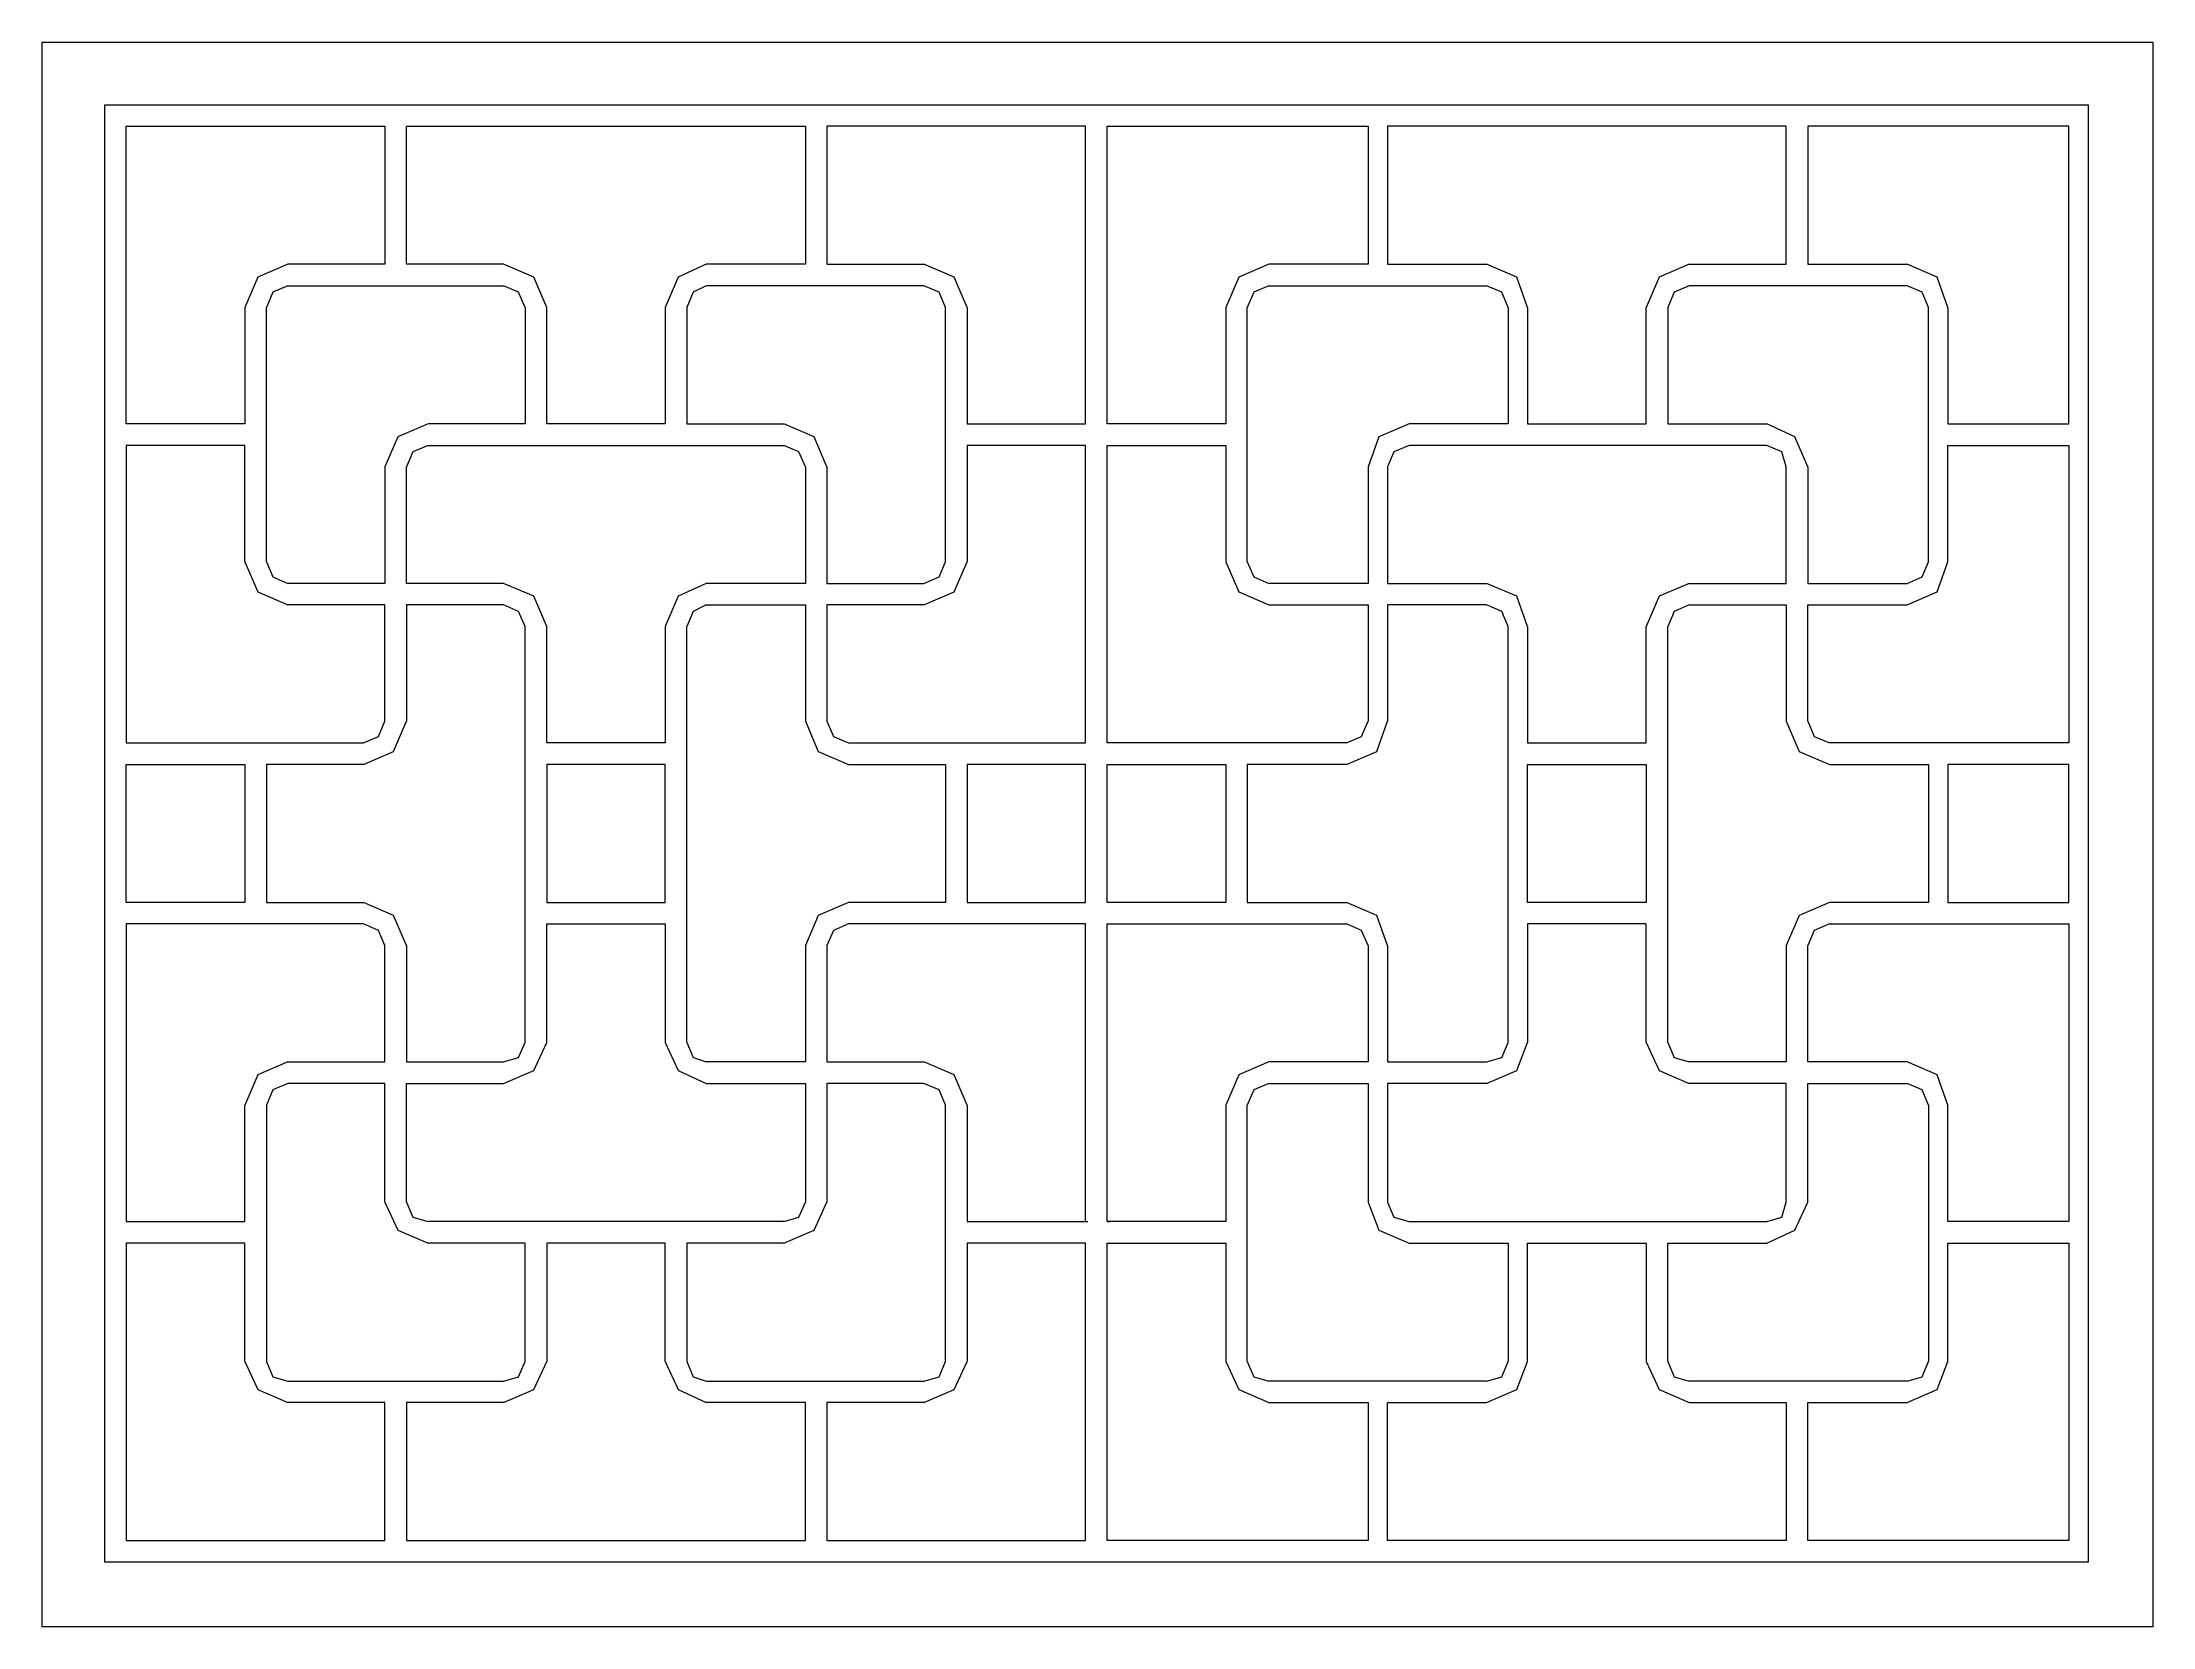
# Model space of a CAD drawing. Header units: centimetres. Extents: x -9.5 to 8.8, y -5.6 to 8.2.
import ezdxf

# ---------------------------------------------------------------- set-up
doc = ezdxf.new("R2010")
doc.units = ezdxf.units.CM
doc.header["$MEASUREMENT"] = 0
doc.layers.add('layer 1', color=7, linetype='Continuous')

msp = doc.modelspace()

# ---------------------------------------------------------------- linework, layer by layer
at = {"layer": 'layer 1', "color": 250, "lineweight": 0}
for points, knots in [([(-9.54961, -5.6071), (-9.54961, -5.6071), (8.82674, -5.6071), (8.82674, -5.6071), (8.82674, -5.6071), (8.82674, -5.6071), (8.82674, 8.18938), (8.82674, 8.18938), (8.82674, 8.18938), (8.82674, 8.18938), (-9.54961, 8.18938), (-9.54961, 8.18938), (-9.54961, 8.18938), (-9.54961, 8.18938), (-9.54961, -5.6071), (-9.54961, -5.6071)], [0, 0, 0, 0, 0.25, 0.25, 0.25, 0.25, 0.5, 0.5, 0.5, 0.5, 0.75, 0.75, 0.75, 0.75, 1, 1, 1, 1]), ([(-9.00544, -5.04388), (-9.00544, -5.04388), (8.26351, -5.04388), (8.26351, -5.04388), (8.26351, -5.04388), (8.26351, -5.04388), (8.26351, 7.64497), (8.26351, 7.64497), (8.26351, 7.64497), (8.26351, 7.64497), (-9.00544, 7.64497), (-9.00544, 7.64497), (-9.00544, 7.64497), (-9.00544, 7.64497), (-9.00544, -5.04388), (-9.00544, -5.04388)], [0, 0, 0, 0, 0.25, 0.25, 0.25, 0.25, 0.5, 0.5, 0.5, 0.5, 0.75, 0.75, 0.75, 0.75, 1, 1, 1, 1]), ([(-7.40983, 6.25609), (-7.40983, 6.25609), (-7.67275, 6.14344), (-7.67275, 6.14344), (-7.67275, 6.14344), (-7.67275, 6.14344), (-7.7854, 5.88052), (-7.7854, 5.88052)], [0, 0, 0, 0, 0.5, 0.5, 0.5, 0.5, 1, 1, 1, 1]), ([(-5.15741, 5.88052), (-5.15741, 5.88052), (-5.27006, 6.14344), (-5.27006, 6.14344), (-5.27006, 6.14344), (-5.27006, 6.14344), (-5.53274, 6.25609), (-5.53274, 6.25609)], [0, 0, 0, 0, 0.5, 0.5, 0.5, 0.5, 1, 1, 1, 1]), ([(-3.76829, 6.25609), (-3.76829, 6.25609), (-4.01239, 6.14344), (-4.01239, 6.14344), (-4.01239, 6.14344), (-4.01239, 6.14344), (-4.12504, 5.88052), (-4.12504, 5.88052)], [0, 0, 0, 0, 0.5, 0.5, 0.5, 0.5, 1, 1, 1, 1]), ([(-1.49705, 5.88052), (-1.49705, 5.88052), (-1.6097, 6.14344), (-1.6097, 6.14344), (-1.6097, 6.14344), (-1.6097, 6.14344), (-1.87262, 6.25609), (-1.87262, 6.25609)], [0, 0, 0, 0, 0.5, 0.5, 0.5, 0.5, 1, 1, 1, 1]), ([(1.13069, 6.25609), (1.13069, 6.25609), (0.86801, 6.14344), (0.86801, 6.14344), (0.86801, 6.14344), (0.86801, 6.14344), (0.75537, 5.88052), (0.75537, 5.88052)], [0, 0, 0, 0, 0.5, 0.5, 0.5, 0.5, 1, 1, 1, 1]), ([(3.38335, 5.88052), (3.38335, 5.88052), (3.28928, 6.14344), (3.28928, 6.14344), (3.28928, 6.14344), (3.28928, 6.14344), (3.0266, 6.25609), (3.0266, 6.25609)], [0, 0, 0, 0, 0.5, 0.5, 0.5, 0.5, 1, 1, 1, 1]), ([(4.79105, 6.25609), (4.79105, 6.25609), (4.52837, 6.14344), (4.52837, 6.14344), (4.52837, 6.14344), (4.52837, 6.14344), (4.41573, 5.88052), (4.41573, 5.88052)], [0, 0, 0, 0, 0.5, 0.5, 0.5, 0.5, 1, 1, 1, 1]), ([(7.04347, 5.88052), (7.04347, 5.88052), (6.94964, 6.14344), (6.94964, 6.14344), (6.94964, 6.14344), (6.94964, 6.14344), (6.68696, 6.25609), (6.68696, 6.25609)], [0, 0, 0, 0, 0.5, 0.5, 0.5, 0.5, 1, 1, 1, 1]), ([(-7.40983, 6.06818), (-7.40983, 6.06818), (-7.54129, 6.01198), (-7.54129, 6.01198), (-7.54129, 6.01198), (-7.54129, 6.01198), (-7.59749, 5.88052), (-7.59749, 5.88052)], [0, 0, 0, 0, 0.5, 0.5, 0.5, 0.5, 1, 1, 1, 1]), ([(-5.34508, 5.88052), (-5.34508, 5.88052), (-5.40152, 6.01198), (-5.40152, 6.01198), (-5.40152, 6.01198), (-5.40152, 6.01198), (-5.53274, 6.06818), (-5.53274, 6.06818)], [0, 0, 0, 0, 0.5, 0.5, 0.5, 0.5, 1, 1, 1, 1]), ([(-3.76829, 6.06818), (-3.76829, 6.06818), (-3.88093, 6.01198), (-3.88093, 6.01198), (-3.88093, 6.01198), (-3.88093, 6.01198), (-3.93737, 5.88052), (-3.93737, 5.88052)], [0, 0, 0, 0, 0.5, 0.5, 0.5, 0.5, 1, 1, 1, 1]), ([(-1.68471, 5.88052), (-1.68471, 5.88052), (-1.74116, 6.01198), (-1.74116, 6.01198), (-1.74116, 6.01198), (-1.74116, 6.01198), (-1.87262, 6.06818), (-1.87262, 6.06818)], [0, 0, 0, 0, 0.5, 0.5, 0.5, 0.5, 1, 1, 1, 1]), ([(1.13069, 6.06818), (1.13069, 6.06818), (0.99947, 6.01198), (0.99947, 6.01198), (0.99947, 6.01198), (0.99947, 6.01198), (0.94303, 5.88052), (0.94303, 5.88052)], [0, 0, 0, 0, 0.5, 0.5, 0.5, 0.5, 1, 1, 1, 1]), ([(3.21426, 5.88052), (3.21426, 5.88052), (3.15806, 6.01198), (3.15806, 6.01198), (3.15806, 6.01198), (3.15806, 6.01198), (3.0266, 6.06818), (3.0266, 6.06818)], [0, 0, 0, 0, 0.5, 0.5, 0.5, 0.5, 1, 1, 1, 1]), ([(4.79105, 6.06818), (4.79105, 6.06818), (4.65959, 6.01198), (4.65959, 6.01198), (4.65959, 6.01198), (4.65959, 6.01198), (4.60339, 5.88052), (4.60339, 5.88052)], [0, 0, 0, 0, 0.5, 0.5, 0.5, 0.5, 1, 1, 1, 1]), ([(6.87462, 5.88052), (6.87462, 5.88052), (6.81818, 6.01198), (6.81818, 6.01198), (6.81818, 6.01198), (6.81818, 6.01198), (6.68696, 6.06818), (6.68696, 6.06818)], [0, 0, 0, 0, 0.5, 0.5, 0.5, 0.5, 1, 1, 1, 1]), ([(-6.18979, 4.86696), (-6.18979, 4.86696), (-6.45247, 4.75431), (-6.45247, 4.75431), (-6.45247, 4.75431), (-6.45247, 4.75431), (-6.56512, 4.49164), (-6.56512, 4.49164)], [0, 0, 0, 0, 0.5, 0.5, 0.5, 0.5, 1, 1, 1, 1]), ([(-2.71709, 4.49164), (-2.71709, 4.49164), (-2.82974, 4.75431), (-2.82974, 4.75431), (-2.82974, 4.75431), (-2.82974, 4.75431), (-3.09266, 4.86696), (-3.09266, 4.86696)], [0, 0, 0, 0, 0.5, 0.5, 0.5, 0.5, 1, 1, 1, 1]), ([(2.35097, 4.86696), (2.35097, 4.86696), (2.08805, 4.75431), (2.08805, 4.75431), (2.08805, 4.75431), (2.08805, 4.75431), (1.99422, 4.49164), (1.99422, 4.49164)], [0, 0, 0, 0, 0.5, 0.5, 0.5, 0.5, 1, 1, 1, 1]), ([(5.82343, 4.49164), (5.82343, 4.49164), (5.71079, 4.75431), (5.71079, 4.75431), (5.71079, 4.75431), (5.71079, 4.75431), (5.46668, 4.86696), (5.46668, 4.86696)], [0, 0, 0, 0, 0.5, 0.5, 0.5, 0.5, 1, 1, 1, 1]), ([(-6.18979, 4.6793), (-6.18979, 4.6793), (-6.32125, 4.62285), (-6.32125, 4.62285), (-6.32125, 4.62285), (-6.32125, 4.62285), (-6.37745, 4.49164), (-6.37745, 4.49164)], [0, 0, 0, 0, 0.5, 0.5, 0.5, 0.5, 1, 1, 1, 1]), ([(-2.90499, 4.49164), (-2.90499, 4.49164), (-2.9612, 4.62285), (-2.9612, 4.62285), (-2.9612, 4.62285), (-2.9612, 4.62285), (-3.09266, 4.6793), (-3.09266, 4.6793)], [0, 0, 0, 0, 0.5, 0.5, 0.5, 0.5, 1, 1, 1, 1]), ([(2.35097, 4.6793), (2.35097, 4.6793), (2.21951, 4.62285), (2.21951, 4.62285), (2.21951, 4.62285), (2.21951, 4.62285), (2.16307, 4.49164), (2.16307, 4.49164)], [0, 0, 0, 0, 0.5, 0.5, 0.5, 0.5, 1, 1, 1, 1]), ([(5.63577, 4.49164), (5.63577, 4.49164), (5.59814, 4.62285), (5.59814, 4.62285), (5.59814, 4.62285), (5.59814, 4.62285), (5.46668, 4.6793), (5.46668, 4.6793)], [0, 0, 0, 0, 0.5, 0.5, 0.5, 0.5, 1, 1, 1, 1]), ([(-7.7854, 3.66573), (-7.7854, 3.66573), (-7.67275, 3.40281), (-7.67275, 3.40281), (-7.67275, 3.40281), (-7.67275, 3.40281), (-7.40983, 3.29017), (-7.40983, 3.29017)], [0, 0, 0, 0, 0.5, 0.5, 0.5, 0.5, 1, 1, 1, 1]), ([(-7.59749, 3.66573), (-7.59749, 3.66573), (-7.54129, 3.53427), (-7.54129, 3.53427), (-7.54129, 3.53427), (-7.54129, 3.53427), (-7.40983, 3.47783), (-7.40983, 3.47783)], [0, 0, 0, 0, 0.5, 0.5, 0.5, 0.5, 1, 1, 1, 1]), ([(-1.87262, 3.47783), (-1.87262, 3.47783), (-1.74116, 3.53427), (-1.74116, 3.53427), (-1.74116, 3.53427), (-1.74116, 3.53427), (-1.68471, 3.66573), (-1.68471, 3.66573)], [0, 0, 0, 0, 0.5, 0.5, 0.5, 0.5, 1, 1, 1, 1]), ([(-1.87262, 3.29017), (-1.87262, 3.29017), (-1.6097, 3.40281), (-1.6097, 3.40281), (-1.6097, 3.40281), (-1.6097, 3.40281), (-1.49705, 3.66573), (-1.49705, 3.66573)], [0, 0, 0, 0, 0.5, 0.5, 0.5, 0.5, 1, 1, 1, 1]), ([(0.75537, 3.66573), (0.75537, 3.66573), (0.86801, 3.40281), (0.86801, 3.40281), (0.86801, 3.40281), (0.86801, 3.40281), (1.13069, 3.29017), (1.13069, 3.29017)], [0, 0, 0, 0, 0.5, 0.5, 0.5, 0.5, 1, 1, 1, 1]), ([(0.94303, 3.66573), (0.94303, 3.66573), (0.99947, 3.53427), (0.99947, 3.53427), (0.99947, 3.53427), (0.99947, 3.53427), (1.13069, 3.47783), (1.13069, 3.47783)], [0, 0, 0, 0, 0.5, 0.5, 0.5, 0.5, 1, 1, 1, 1]), ([(6.68696, 3.47783), (6.68696, 3.47783), (6.81818, 3.53427), (6.81818, 3.53427), (6.81818, 3.53427), (6.81818, 3.53427), (6.87462, 3.66573), (6.87462, 3.66573)], [0, 0, 0, 0, 0.5, 0.5, 0.5, 0.5, 1, 1, 1, 1]), ([(6.68696, 3.29017), (6.68696, 3.29017), (6.94964, 3.40281), (6.94964, 3.40281), (6.94964, 3.40281), (6.94964, 3.40281), (7.04347, 3.66573), (7.04347, 3.66573)], [0, 0, 0, 0, 0.5, 0.5, 0.5, 0.5, 1, 1, 1, 1]), ([(-5.15741, 3.10251), (-5.15741, 3.10251), (-5.27006, 3.36543), (-5.27006, 3.36543), (-5.27006, 3.36543), (-5.27006, 3.36543), (-5.53274, 3.47783), (-5.53274, 3.47783)], [0, 0, 0, 0, 0.5, 0.5, 0.5, 0.5, 1, 1, 1, 1]), ([(-3.76829, 3.47783), (-3.76829, 3.47783), (-4.01239, 3.36543), (-4.01239, 3.36543), (-4.01239, 3.36543), (-4.01239, 3.36543), (-4.12504, 3.10251), (-4.12504, 3.10251)], [0, 0, 0, 0, 0.5, 0.5, 0.5, 0.5, 1, 1, 1, 1]), ([(3.38335, 3.10251), (3.38335, 3.10251), (3.28928, 3.36543), (3.28928, 3.36543), (3.28928, 3.36543), (3.28928, 3.36543), (3.0266, 3.47783), (3.0266, 3.47783)], [0, 0, 0, 0, 0.5, 0.5, 0.5, 0.5, 1, 1, 1, 1]), ([(4.79105, 3.47783), (4.79105, 3.47783), (4.52837, 3.36543), (4.52837, 3.36543), (4.52837, 3.36543), (4.52837, 3.36543), (4.41573, 3.10251), (4.41573, 3.10251)], [0, 0, 0, 0, 0.5, 0.5, 0.5, 0.5, 1, 1, 1, 1]), ([(-5.34508, 3.10251), (-5.34508, 3.10251), (-5.40152, 3.23397), (-5.40152, 3.23397), (-5.40152, 3.23397), (-5.40152, 3.23397), (-5.53274, 3.29017), (-5.53274, 3.29017)], [0, 0, 0, 0, 0.5, 0.5, 0.5, 0.5, 1, 1, 1, 1]), ([(-3.76829, 3.29017), (-3.76829, 3.29017), (-3.88093, 3.23397), (-3.88093, 3.23397), (-3.88093, 3.23397), (-3.88093, 3.23397), (-3.93737, 3.10251), (-3.93737, 3.10251)], [0, 0, 0, 0, 0.5, 0.5, 0.5, 0.5, 1, 1, 1, 1]), ([(3.21426, 3.10251), (3.21426, 3.10251), (3.15806, 3.23397), (3.15806, 3.23397), (3.15806, 3.23397), (3.15806, 3.23397), (3.0266, 3.29017), (3.0266, 3.29017)], [0, 0, 0, 0, 0.5, 0.5, 0.5, 0.5, 1, 1, 1, 1]), ([(4.79105, 3.29017), (4.79105, 3.29017), (4.65959, 3.23397), (4.65959, 3.23397), (4.65959, 3.23397), (4.65959, 3.23397), (4.60339, 3.10251), (4.60339, 3.10251)], [0, 0, 0, 0, 0.5, 0.5, 0.5, 0.5, 1, 1, 1, 1]), ([(-6.75278, 2.08894), (-6.75278, 2.08894), (-6.62156, 2.14514), (-6.62156, 2.14514), (-6.62156, 2.14514), (-6.62156, 2.14514), (-6.56512, 2.2766), (-6.56512, 2.2766)], [0, 0, 0, 0, 0.5, 0.5, 0.5, 0.5, 1, 1, 1, 1]), ([(-6.75278, 1.90128), (-6.75278, 1.90128), (-6.4901, 2.01393), (-6.4901, 2.01393), (-6.4901, 2.01393), (-6.4901, 2.01393), (-6.37745, 2.2766), (-6.37745, 2.2766)], [0, 0, 0, 0, 0.5, 0.5, 0.5, 0.5, 1, 1, 1, 1]), ([(-2.90499, 2.2766), (-2.90499, 2.2766), (-2.79235, 2.01393), (-2.79235, 2.01393), (-2.79235, 2.01393), (-2.79235, 2.01393), (-2.52943, 1.90128), (-2.52943, 1.90128)], [0, 0, 0, 0, 0.5, 0.5, 0.5, 0.5, 1, 1, 1, 1]), ([(-2.71709, 2.2766), (-2.71709, 2.2766), (-2.66089, 2.14514), (-2.66089, 2.14514), (-2.66089, 2.14514), (-2.66089, 2.14514), (-2.52943, 2.08894), (-2.52943, 2.08894)], [0, 0, 0, 0, 0.5, 0.5, 0.5, 0.5, 1, 1, 1, 1]), ([(1.80656, 1.90128), (1.80656, 1.90128), (2.06924, 2.01393), (2.06924, 2.01393), (2.06924, 2.01393), (2.06924, 2.01393), (2.16307, 2.2766), (2.16307, 2.2766)], [0, 0, 0, 0, 0.5, 0.5, 0.5, 0.5, 1, 1, 1, 1]), ([(1.80656, 2.08894), (1.80656, 2.08894), (1.93802, 2.14514), (1.93802, 2.14514), (1.93802, 2.14514), (1.93802, 2.14514), (1.99422, 2.2766), (1.99422, 2.2766)], [0, 0, 0, 0, 0.5, 0.5, 0.5, 0.5, 1, 1, 1, 1]), ([(5.63577, 2.2766), (5.63577, 2.2766), (5.74841, 2.01393), (5.74841, 2.01393), (5.74841, 2.01393), (5.74841, 2.01393), (6.01109, 1.90128), (6.01109, 1.90128)], [0, 0, 0, 0, 0.5, 0.5, 0.5, 0.5, 1, 1, 1, 1]), ([(5.82343, 2.2766), (5.82343, 2.2766), (5.87963, 2.14514), (5.87963, 2.14514), (5.87963, 2.14514), (5.87963, 2.14514), (6.01109, 2.08894), (6.01109, 2.08894)], [0, 0, 0, 0, 0.5, 0.5, 0.5, 0.5, 1, 1, 1, 1]), ([(-8.81778, 0.69981), (-8.81778, 0.69981), (-7.7854, 0.69981), (-7.7854, 0.69981), (-7.7854, 0.69981), (-7.7854, 0.69981), (-7.7854, 1.90128), (-7.7854, 1.90128), (-7.7854, 1.90128), (-7.7854, 1.90128), (-8.81778, 1.90128), (-8.81778, 1.90128), (-8.81778, 1.90128), (-8.81778, 1.90128), (-8.81778, 0.69981), (-8.81778, 0.69981)], [0, 0, 0, 0, 0.25, 0.25, 0.25, 0.25, 0.5, 0.5, 0.5, 0.5, 0.75, 0.75, 0.75, 0.75, 1, 1, 1, 1]), ([(-4.12504, 0.69981), (-4.12504, 0.69981), (-5.15741, 0.69981), (-5.15741, 0.69981), (-5.15741, 0.69981), (-5.15741, 0.69981), (-5.15741, 1.90128), (-5.15741, 1.90128), (-5.15741, 1.90128), (-5.15741, 1.90128), (-4.12504, 1.90128), (-4.12504, 1.90128), (-4.12504, 1.90128), (-4.12504, 1.90128), (-4.12504, 0.69981), (-4.12504, 0.69981)], [0, 0, 0, 0, 0.25, 0.25, 0.25, 0.25, 0.5, 0.5, 0.5, 0.5, 0.75, 0.75, 0.75, 0.75, 1, 1, 1, 1]), ([(-0.46467, 1.90128), (-0.46467, 1.90128), (-0.46467, 0.69981), (-0.46467, 0.69981), (-0.46467, 0.69981), (-0.46467, 0.69981), (-1.49705, 0.69981), (-1.49705, 0.69981), (-1.49705, 0.69981), (-1.49705, 0.69981), (-1.49705, 1.90128), (-1.49705, 1.90128), (-1.49705, 1.90128), (-1.49705, 1.90128), (-0.46467, 1.90128), (-0.46467, 1.90128)], [0, 0, 0, 0, 0.25, 0.25, 0.25, 0.25, 0.5, 0.5, 0.5, 0.5, 0.75, 0.75, 0.75, 0.75, 1, 1, 1, 1]), ([(-0.27701, 1.90128), (-0.27701, 1.90128), (-0.27701, 0.69981), (-0.27701, 0.69981), (-0.27701, 0.69981), (-0.27701, 0.69981), (0.75537, 0.69981), (0.75537, 0.69981), (0.75537, 0.69981), (0.75537, 0.69981), (0.75537, 1.90128), (0.75537, 1.90128), (0.75537, 1.90128), (0.75537, 1.90128), (-0.27701, 1.90128), (-0.27701, 1.90128)], [0, 0, 0, 0, 0.25, 0.25, 0.25, 0.25, 0.5, 0.5, 0.5, 0.5, 0.75, 0.75, 0.75, 0.75, 1, 1, 1, 1]), ([(3.38335, 0.69981), (3.38335, 0.69981), (4.41573, 0.69981), (4.41573, 0.69981), (4.41573, 0.69981), (4.41573, 0.69981), (4.41573, 1.90128), (4.41573, 1.90128), (4.41573, 1.90128), (4.41573, 1.90128), (3.38335, 1.90128), (3.38335, 1.90128), (3.38335, 1.90128), (3.38335, 1.90128), (3.38335, 0.69981), (3.38335, 0.69981)], [0, 0, 0, 0, 0.25, 0.25, 0.25, 0.25, 0.5, 0.5, 0.5, 0.5, 0.75, 0.75, 0.75, 0.75, 1, 1, 1, 1]), ([(8.09466, 0.69981), (8.09466, 0.69981), (7.04347, 0.69981), (7.04347, 0.69981), (7.04347, 0.69981), (7.04347, 0.69981), (7.04347, 1.90128), (7.04347, 1.90128), (7.04347, 1.90128), (7.04347, 1.90128), (8.09466, 1.90128), (8.09466, 1.90128), (8.09466, 1.90128), (8.09466, 1.90128), (8.09466, 0.69981), (8.09466, 0.69981)], [0, 0, 0, 0, 0.25, 0.25, 0.25, 0.25, 0.5, 0.5, 0.5, 0.5, 0.75, 0.75, 0.75, 0.75, 1, 1, 1, 1]), ([(-6.37745, 0.32449), (-6.37745, 0.32449), (-6.4901, 0.58717), (-6.4901, 0.58717), (-6.4901, 0.58717), (-6.4901, 0.58717), (-6.75278, 0.69981), (-6.75278, 0.69981)], [0, 0, 0, 0, 0.5, 0.5, 0.5, 0.5, 1, 1, 1, 1]), ([(-2.52943, 0.69981), (-2.52943, 0.69981), (-2.79235, 0.58717), (-2.79235, 0.58717), (-2.79235, 0.58717), (-2.79235, 0.58717), (-2.90499, 0.32449), (-2.90499, 0.32449)], [0, 0, 0, 0, 0.5, 0.5, 0.5, 0.5, 1, 1, 1, 1]), ([(2.16307, 0.32449), (2.16307, 0.32449), (2.06924, 0.58717), (2.06924, 0.58717), (2.06924, 0.58717), (2.06924, 0.58717), (1.80656, 0.69981), (1.80656, 0.69981)], [0, 0, 0, 0, 0.5, 0.5, 0.5, 0.5, 1, 1, 1, 1]), ([(6.01109, 0.69981), (6.01109, 0.69981), (5.74841, 0.58717), (5.74841, 0.58717), (5.74841, 0.58717), (5.74841, 0.58717), (5.63577, 0.32449), (5.63577, 0.32449)], [0, 0, 0, 0, 0.5, 0.5, 0.5, 0.5, 1, 1, 1, 1]), ([(-6.56512, 0.32449), (-6.56512, 0.32449), (-6.62156, 0.45595), (-6.62156, 0.45595), (-6.62156, 0.45595), (-6.62156, 0.45595), (-6.75278, 0.51215), (-6.75278, 0.51215)], [0, 0, 0, 0, 0.5, 0.5, 0.5, 0.5, 1, 1, 1, 1]), ([(-2.52943, 0.51215), (-2.52943, 0.51215), (-2.66089, 0.45595), (-2.66089, 0.45595), (-2.66089, 0.45595), (-2.66089, 0.45595), (-2.71709, 0.32449), (-2.71709, 0.32449)], [0, 0, 0, 0, 0.5, 0.5, 0.5, 0.5, 1, 1, 1, 1]), ([(1.99422, 0.32449), (1.99422, 0.32449), (1.93802, 0.45595), (1.93802, 0.45595), (1.93802, 0.45595), (1.93802, 0.45595), (1.80656, 0.51215), (1.80656, 0.51215)], [0, 0, 0, 0, 0.5, 0.5, 0.5, 0.5, 1, 1, 1, 1]), ([(6.01109, 0.51215), (6.01109, 0.51215), (5.87963, 0.45595), (5.87963, 0.45595), (5.87963, 0.45595), (5.87963, 0.45595), (5.82343, 0.32449), (5.82343, 0.32449)], [0, 0, 0, 0, 0.5, 0.5, 0.5, 0.5, 1, 1, 1, 1]), ([(-5.53274, -0.68907), (-5.53274, -0.68907), (-5.40152, -0.65169), (-5.40152, -0.65169), (-5.40152, -0.65169), (-5.40152, -0.65169), (-5.34508, -0.52023), (-5.34508, -0.52023)], [0, 0, 0, 0, 0.5, 0.5, 0.5, 0.5, 1, 1, 1, 1]), ([(-5.53274, -0.87698), (-5.53274, -0.87698), (-5.27006, -0.76433), (-5.27006, -0.76433), (-5.27006, -0.76433), (-5.27006, -0.76433), (-5.15741, -0.52023), (-5.15741, -0.52023)], [0, 0, 0, 0, 0.5, 0.5, 0.5, 0.5, 1, 1, 1, 1]), ([(-4.12504, -0.52023), (-4.12504, -0.52023), (-4.01239, -0.76433), (-4.01239, -0.76433), (-4.01239, -0.76433), (-4.01239, -0.76433), (-3.76829, -0.87698), (-3.76829, -0.87698)], [0, 0, 0, 0, 0.5, 0.5, 0.5, 0.5, 1, 1, 1, 1]), ([(-3.93737, -0.52023), (-3.93737, -0.52023), (-3.88093, -0.65169), (-3.88093, -0.65169), (-3.88093, -0.65169), (-3.88093, -0.65169), (-3.76829, -0.68907), (-3.76829, -0.68907)], [0, 0, 0, 0, 0.5, 0.5, 0.5, 0.5, 1, 1, 1, 1]), ([(3.0266, -0.87698), (3.0266, -0.87698), (3.28928, -0.76433), (3.28928, -0.76433), (3.28928, -0.76433), (3.28928, -0.76433), (3.38335, -0.52023), (3.38335, -0.52023)], [0, 0, 0, 0, 0.5, 0.5, 0.5, 0.5, 1, 1, 1, 1]), ([(3.0266, -0.68907), (3.0266, -0.68907), (3.15806, -0.65169), (3.15806, -0.65169), (3.15806, -0.65169), (3.15806, -0.65169), (3.21426, -0.52023), (3.21426, -0.52023)], [0, 0, 0, 0, 0.5, 0.5, 0.5, 0.5, 1, 1, 1, 1]), ([(4.41573, -0.52023), (4.41573, -0.52023), (4.52837, -0.76433), (4.52837, -0.76433), (4.52837, -0.76433), (4.52837, -0.76433), (4.79105, -0.87698), (4.79105, -0.87698)], [0, 0, 0, 0, 0.5, 0.5, 0.5, 0.5, 1, 1, 1, 1]), ([(4.60339, -0.52023), (4.60339, -0.52023), (4.65959, -0.65169), (4.65959, -0.65169), (4.65959, -0.65169), (4.65959, -0.65169), (4.79105, -0.68907), (4.79105, -0.68907)], [0, 0, 0, 0, 0.5, 0.5, 0.5, 0.5, 1, 1, 1, 1]), ([(-7.40983, -0.68907), (-7.40983, -0.68907), (-7.67275, -0.80172), (-7.67275, -0.80172), (-7.67275, -0.80172), (-7.67275, -0.80172), (-7.7854, -1.06464), (-7.7854, -1.06464)], [0, 0, 0, 0, 0.5, 0.5, 0.5, 0.5, 1, 1, 1, 1]), ([(-1.49705, -1.06464), (-1.49705, -1.06464), (-1.6097, -0.80172), (-1.6097, -0.80172), (-1.6097, -0.80172), (-1.6097, -0.80172), (-1.87262, -0.68907), (-1.87262, -0.68907)], [0, 0, 0, 0, 0.5, 0.5, 0.5, 0.5, 1, 1, 1, 1]), ([(1.13069, -0.68907), (1.13069, -0.68907), (0.86801, -0.80172), (0.86801, -0.80172), (0.86801, -0.80172), (0.86801, -0.80172), (0.75537, -1.06464), (0.75537, -1.06464)], [0, 0, 0, 0, 0.5, 0.5, 0.5, 0.5, 1, 1, 1, 1]), ([(7.04347, -1.06464), (7.04347, -1.06464), (6.94964, -0.80172), (6.94964, -0.80172), (6.94964, -0.80172), (6.94964, -0.80172), (6.68696, -0.68907), (6.68696, -0.68907)], [0, 0, 0, 0, 0.5, 0.5, 0.5, 0.5, 1, 1, 1, 1]), ([(-7.40983, -0.87698), (-7.40983, -0.87698), (-7.54129, -0.93318), (-7.54129, -0.93318), (-7.54129, -0.93318), (-7.54129, -0.93318), (-7.59749, -1.06464), (-7.59749, -1.06464)], [0, 0, 0, 0, 0.5, 0.5, 0.5, 0.5, 1, 1, 1, 1]), ([(-1.68471, -1.06464), (-1.68471, -1.06464), (-1.74116, -0.93318), (-1.74116, -0.93318), (-1.74116, -0.93318), (-1.74116, -0.93318), (-1.87262, -0.87698), (-1.87262, -0.87698)], [0, 0, 0, 0, 0.5, 0.5, 0.5, 0.5, 1, 1, 1, 1]), ([(1.13069, -0.87698), (1.13069, -0.87698), (0.99947, -0.93318), (0.99947, -0.93318), (0.99947, -0.93318), (0.99947, -0.93318), (0.94303, -1.06464), (0.94303, -1.06464)], [0, 0, 0, 0, 0.5, 0.5, 0.5, 0.5, 1, 1, 1, 1]), ([(6.87462, -1.06464), (6.87462, -1.06464), (6.81818, -0.93318), (6.81818, -0.93318), (6.81818, -0.93318), (6.81818, -0.93318), (6.68696, -0.87698), (6.68696, -0.87698)], [0, 0, 0, 0, 0.5, 0.5, 0.5, 0.5, 1, 1, 1, 1]), ([(-6.56512, -1.90935), (-6.56512, -1.90935), (-6.45247, -2.15322), (-6.45247, -2.15322), (-6.45247, -2.15322), (-6.45247, -2.15322), (-6.18979, -2.26586), (-6.18979, -2.26586)], [0, 0, 0, 0, 0.5, 0.5, 0.5, 0.5, 1, 1, 1, 1]), ([(-6.37745, -1.90935), (-6.37745, -1.90935), (-6.32125, -2.04057), (-6.32125, -2.04057), (-6.32125, -2.04057), (-6.32125, -2.04057), (-6.18979, -2.0782), (-6.18979, -2.0782)], [0, 0, 0, 0, 0.5, 0.5, 0.5, 0.5, 1, 1, 1, 1]), ([(-3.09266, -2.26586), (-3.09266, -2.26586), (-2.82974, -2.15322), (-2.82974, -2.15322), (-2.82974, -2.15322), (-2.82974, -2.15322), (-2.71709, -1.90935), (-2.71709, -1.90935)], [0, 0, 0, 0, 0.5, 0.5, 0.5, 0.5, 1, 1, 1, 1]), ([(-3.09266, -2.0782), (-3.09266, -2.0782), (-2.9612, -2.04057), (-2.9612, -2.04057), (-2.9612, -2.04057), (-2.9612, -2.04057), (-2.90499, -1.90935), (-2.90499, -1.90935)], [0, 0, 0, 0, 0.5, 0.5, 0.5, 0.5, 1, 1, 1, 1]), ([(1.99422, -1.90935), (1.99422, -1.90935), (2.08805, -2.15322), (2.08805, -2.15322), (2.08805, -2.15322), (2.08805, -2.15322), (2.35097, -2.26586), (2.35097, -2.26586)], [0, 0, 0, 0, 0.5, 0.5, 0.5, 0.5, 1, 1, 1, 1]), ([(2.16307, -1.90935), (2.16307, -1.90935), (2.21951, -2.04057), (2.21951, -2.04057), (2.21951, -2.04057), (2.21951, -2.04057), (2.35097, -2.0782), (2.35097, -2.0782)], [0, 0, 0, 0, 0.5, 0.5, 0.5, 0.5, 1, 1, 1, 1]), ([(5.46668, -2.0782), (5.46668, -2.0782), (5.59814, -2.04057), (5.59814, -2.04057), (5.59814, -2.04057), (5.59814, -2.04057), (5.63577, -1.90935), (5.63577, -1.90935)], [0, 0, 0, 0, 0.5, 0.5, 0.5, 0.5, 1, 1, 1, 1]), ([(5.46668, -2.26586), (5.46668, -2.26586), (5.71079, -2.15322), (5.71079, -2.15322), (5.71079, -2.15322), (5.71079, -2.15322), (5.82343, -1.90935), (5.82343, -1.90935)], [0, 0, 0, 0, 0.5, 0.5, 0.5, 0.5, 1, 1, 1, 1]), ([(-7.7854, -3.29824), (-7.7854, -3.29824), (-7.67275, -3.54235), (-7.67275, -3.54235), (-7.67275, -3.54235), (-7.67275, -3.54235), (-7.40983, -3.65499), (-7.40983, -3.65499)], [0, 0, 0, 0, 0.5, 0.5, 0.5, 0.5, 1, 1, 1, 1]), ([(-7.59749, -3.29824), (-7.59749, -3.29824), (-7.54129, -3.4297), (-7.54129, -3.4297), (-7.54129, -3.4297), (-7.54129, -3.4297), (-7.40983, -3.46709), (-7.40983, -3.46709)], [0, 0, 0, 0, 0.5, 0.5, 0.5, 0.5, 1, 1, 1, 1]), ([(-5.53274, -3.65499), (-5.53274, -3.65499), (-5.27006, -3.54235), (-5.27006, -3.54235), (-5.27006, -3.54235), (-5.27006, -3.54235), (-5.15741, -3.29824), (-5.15741, -3.29824)], [0, 0, 0, 0, 0.5, 0.5, 0.5, 0.5, 1, 1, 1, 1]), ([(-5.53274, -3.46709), (-5.53274, -3.46709), (-5.40152, -3.4297), (-5.40152, -3.4297), (-5.40152, -3.4297), (-5.40152, -3.4297), (-5.34508, -3.29824), (-5.34508, -3.29824)], [0, 0, 0, 0, 0.5, 0.5, 0.5, 0.5, 1, 1, 1, 1]), ([(-4.12504, -3.29824), (-4.12504, -3.29824), (-4.01239, -3.54235), (-4.01239, -3.54235), (-4.01239, -3.54235), (-4.01239, -3.54235), (-3.76829, -3.65499), (-3.76829, -3.65499)], [0, 0, 0, 0, 0.5, 0.5, 0.5, 0.5, 1, 1, 1, 1]), ([(-3.93737, -3.29824), (-3.93737, -3.29824), (-3.88093, -3.4297), (-3.88093, -3.4297), (-3.88093, -3.4297), (-3.88093, -3.4297), (-3.76829, -3.46709), (-3.76829, -3.46709)], [0, 0, 0, 0, 0.5, 0.5, 0.5, 0.5, 1, 1, 1, 1]), ([(-1.87262, -3.65499), (-1.87262, -3.65499), (-1.6097, -3.54235), (-1.6097, -3.54235), (-1.6097, -3.54235), (-1.6097, -3.54235), (-1.49705, -3.29824), (-1.49705, -3.29824)], [0, 0, 0, 0, 0.5, 0.5, 0.5, 0.5, 1, 1, 1, 1]), ([(-1.87262, -3.46709), (-1.87262, -3.46709), (-1.74116, -3.4297), (-1.74116, -3.4297), (-1.74116, -3.4297), (-1.74116, -3.4297), (-1.68471, -3.29824), (-1.68471, -3.29824)], [0, 0, 0, 0, 0.5, 0.5, 0.5, 0.5, 1, 1, 1, 1]), ([(0.75537, -3.29824), (0.75537, -3.29824), (0.86801, -3.54235), (0.86801, -3.54235), (0.86801, -3.54235), (0.86801, -3.54235), (1.13069, -3.65499), (1.13069, -3.65499)], [0, 0, 0, 0, 0.5, 0.5, 0.5, 0.5, 1, 1, 1, 1]), ([(0.94303, -3.29824), (0.94303, -3.29824), (0.99947, -3.4297), (0.99947, -3.4297), (0.99947, -3.4297), (0.99947, -3.4297), (1.13069, -3.46709), (1.13069, -3.46709)], [0, 0, 0, 0, 0.5, 0.5, 0.5, 0.5, 1, 1, 1, 1]), ([(3.0266, -3.65499), (3.0266, -3.65499), (3.28928, -3.54235), (3.28928, -3.54235), (3.28928, -3.54235), (3.28928, -3.54235), (3.38335, -3.29824), (3.38335, -3.29824)], [0, 0, 0, 0, 0.5, 0.5, 0.5, 0.5, 1, 1, 1, 1]), ([(3.0266, -3.46709), (3.0266, -3.46709), (3.15806, -3.4297), (3.15806, -3.4297), (3.15806, -3.4297), (3.15806, -3.4297), (3.21426, -3.29824), (3.21426, -3.29824)], [0, 0, 0, 0, 0.5, 0.5, 0.5, 0.5, 1, 1, 1, 1]), ([(4.41573, -3.29824), (4.41573, -3.29824), (4.52837, -3.54235), (4.52837, -3.54235), (4.52837, -3.54235), (4.52837, -3.54235), (4.79105, -3.65499), (4.79105, -3.65499)], [0, 0, 0, 0, 0.5, 0.5, 0.5, 0.5, 1, 1, 1, 1]), ([(4.60339, -3.29824), (4.60339, -3.29824), (4.65959, -3.4297), (4.65959, -3.4297), (4.65959, -3.4297), (4.65959, -3.4297), (4.79105, -3.46709), (4.79105, -3.46709)], [0, 0, 0, 0, 0.5, 0.5, 0.5, 0.5, 1, 1, 1, 1]), ([(6.68696, -3.46709), (6.68696, -3.46709), (6.81818, -3.4297), (6.81818, -3.4297), (6.81818, -3.4297), (6.81818, -3.4297), (6.87462, -3.29824), (6.87462, -3.29824)], [0, 0, 0, 0, 0.5, 0.5, 0.5, 0.5, 1, 1, 1, 1]), ([(6.68696, -3.65499), (6.68696, -3.65499), (6.94964, -3.54235), (6.94964, -3.54235), (6.94964, -3.54235), (6.94964, -3.54235), (7.04347, -3.29824), (7.04347, -3.29824)], [0, 0, 0, 0, 0.5, 0.5, 0.5, 0.5, 1, 1, 1, 1])]:
    msp.add_open_spline(points, degree=3, knots=knots, dxfattribs=at)
for points in [[(-8.81778, 4.86696), (-8.81778, 4.86696), (-8.81778, 7.45731), (-8.81778, 7.45731)], [(-8.81778, 7.45731), (-8.81778, 7.45731), (-6.56512, 7.45731), (-6.56512, 7.45731)], [(-6.56512, 7.45731), (-6.56512, 7.45731), (-6.56512, 6.25609), (-6.56512, 6.25609)], [(-6.37745, 6.25609), (-6.37745, 6.25609), (-6.37745, 7.45731), (-6.37745, 7.45731)], [(-6.37745, 7.45731), (-6.37745, 7.45731), (-2.90499, 7.45731), (-2.90499, 7.45731)], [(-2.90499, 7.45731), (-2.90499, 7.45731), (-2.90499, 6.25609), (-2.90499, 6.25609)], [(-0.46467, 7.45731), (-0.46467, 7.45731), (-2.71709, 7.45731), (-2.71709, 7.45731)], [(-2.71709, 7.45731), (-2.71709, 7.45731), (-2.71709, 6.25609), (-2.71709, 6.25609)], [(-0.46467, 4.86696), (-0.46467, 4.86696), (-0.46467, 7.45731), (-0.46467, 7.45731)], [(-0.27701, 4.86696), (-0.27701, 4.86696), (-0.27701, 7.45731), (-0.27701, 7.45731)], [(-0.27701, 7.45731), (-0.27701, 7.45731), (1.99422, 7.45731), (1.99422, 7.45731)], [(1.99422, 7.45731), (1.99422, 7.45731), (1.99422, 6.25609), (1.99422, 6.25609)], [(5.63577, 7.45731), (5.63577, 7.45731), (2.16307, 7.45731), (2.16307, 7.45731)], [(2.16307, 7.45731), (2.16307, 7.45731), (2.16307, 6.25609), (2.16307, 6.25609)], [(5.63577, 6.25609), (5.63577, 6.25609), (5.63577, 7.45731), (5.63577, 7.45731)], [(8.09466, 7.45731), (8.09466, 7.45731), (5.82343, 7.45731), (5.82343, 7.45731)], [(5.82343, 7.45731), (5.82343, 7.45731), (5.82343, 6.25609), (5.82343, 6.25609)], [(8.09466, 4.86696), (8.09466, 4.86696), (8.09466, 7.45731), (8.09466, 7.45731)], [(-6.56512, 6.25609), (-6.56512, 6.25609), (-7.40983, 6.25609), (-7.40983, 6.25609)], [(-5.53274, 6.25609), (-5.53274, 6.25609), (-6.37745, 6.25609), (-6.37745, 6.25609)], [(-2.90499, 6.25609), (-2.90499, 6.25609), (-3.76829, 6.25609), (-3.76829, 6.25609)], [(-2.71709, 6.25609), (-2.71709, 6.25609), (-1.87262, 6.25609), (-1.87262, 6.25609)], [(1.99422, 6.25609), (1.99422, 6.25609), (1.13069, 6.25609), (1.13069, 6.25609)], [(2.16307, 6.25609), (2.16307, 6.25609), (3.0266, 6.25609), (3.0266, 6.25609)], [(4.79105, 6.25609), (4.79105, 6.25609), (5.63577, 6.25609), (5.63577, 6.25609)], [(5.82343, 6.25609), (5.82343, 6.25609), (6.68696, 6.25609), (6.68696, 6.25609)], [(-7.40983, 6.06818), (-7.40983, 6.06818), (-5.53274, 6.06818), (-5.53274, 6.06818)], [(-1.87262, 6.06818), (-1.87262, 6.06818), (-3.76829, 6.06818), (-3.76829, 6.06818)], [(1.13069, 6.06818), (1.13069, 6.06818), (3.0266, 6.06818), (3.0266, 6.06818)], [(6.68696, 6.06818), (6.68696, 6.06818), (4.79105, 6.06818), (4.79105, 6.06818)], [(-7.7854, 5.88052), (-7.7854, 5.88052), (-7.7854, 4.86696), (-7.7854, 4.86696)], [(-7.59749, 3.66573), (-7.59749, 3.66573), (-7.59749, 5.88052), (-7.59749, 5.88052)], [(-5.34508, 5.88052), (-5.34508, 5.88052), (-5.34508, 4.86696), (-5.34508, 4.86696)], [(-5.15741, 4.86696), (-5.15741, 4.86696), (-5.15741, 5.88052), (-5.15741, 5.88052)], [(-4.12504, 5.88052), (-4.12504, 5.88052), (-4.12504, 4.86696), (-4.12504, 4.86696)], [(-3.93737, 5.88052), (-3.93737, 5.88052), (-3.93737, 4.86696), (-3.93737, 4.86696)], [(-1.68471, 3.66573), (-1.68471, 3.66573), (-1.68471, 5.88052), (-1.68471, 5.88052)], [(-1.49705, 5.88052), (-1.49705, 5.88052), (-1.49705, 4.86696), (-1.49705, 4.86696)], [(0.75537, 5.88052), (0.75537, 5.88052), (0.75537, 4.86696), (0.75537, 4.86696)], [(0.94303, 3.66573), (0.94303, 3.66573), (0.94303, 5.88052), (0.94303, 5.88052)], [(3.21426, 5.88052), (3.21426, 5.88052), (3.21426, 4.86696), (3.21426, 4.86696)], [(3.38335, 5.88052), (3.38335, 5.88052), (3.38335, 4.86696), (3.38335, 4.86696)], [(4.41573, 4.86696), (4.41573, 4.86696), (4.41573, 5.88052), (4.41573, 5.88052)], [(4.60339, 5.88052), (4.60339, 5.88052), (4.60339, 4.86696), (4.60339, 4.86696)], [(6.87462, 3.66573), (6.87462, 3.66573), (6.87462, 5.88052), (6.87462, 5.88052)], [(7.04347, 5.88052), (7.04347, 5.88052), (7.04347, 4.86696), (7.04347, 4.86696)], [(-7.7854, 4.86696), (-7.7854, 4.86696), (-8.81778, 4.86696), (-8.81778, 4.86696)], [(-5.34508, 4.86696), (-5.34508, 4.86696), (-6.18979, 4.86696), (-6.18979, 4.86696)], [(-4.12504, 4.86696), (-4.12504, 4.86696), (-5.15741, 4.86696), (-5.15741, 4.86696)], [(-3.93737, 4.86696), (-3.93737, 4.86696), (-3.09266, 4.86696), (-3.09266, 4.86696)], [(-1.49705, 4.86696), (-1.49705, 4.86696), (-0.46467, 4.86696), (-0.46467, 4.86696)], [(0.75537, 4.86696), (0.75537, 4.86696), (-0.27701, 4.86696), (-0.27701, 4.86696)], [(3.21426, 4.86696), (3.21426, 4.86696), (2.35097, 4.86696), (2.35097, 4.86696)], [(3.38335, 4.86696), (3.38335, 4.86696), (4.41573, 4.86696), (4.41573, 4.86696)], [(4.60339, 4.86696), (4.60339, 4.86696), (5.46668, 4.86696), (5.46668, 4.86696)], [(7.04347, 4.86696), (7.04347, 4.86696), (8.09466, 4.86696), (8.09466, 4.86696)], [(-7.7854, 4.6793), (-7.7854, 4.6793), (-8.81778, 4.6793), (-8.81778, 4.6793)], [(-8.81778, 4.6793), (-8.81778, 4.6793), (-8.81778, 2.08894), (-8.81778, 2.08894)], [(-7.7854, 3.66573), (-7.7854, 3.66573), (-7.7854, 4.6793), (-7.7854, 4.6793)], [(-6.18979, 4.6793), (-6.18979, 4.6793), (-3.09266, 4.6793), (-3.09266, 4.6793)], [(-0.46467, 4.6793), (-0.46467, 4.6793), (-1.49705, 4.6793), (-1.49705, 4.6793)], [(-1.49705, 4.6793), (-1.49705, 4.6793), (-1.49705, 3.66573), (-1.49705, 3.66573)], [(-0.46467, 2.08894), (-0.46467, 2.08894), (-0.46467, 4.6793), (-0.46467, 4.6793)], [(-0.27701, 2.08894), (-0.27701, 2.08894), (-0.27701, 4.6793), (-0.27701, 4.6793)], [(-0.27701, 4.6793), (-0.27701, 4.6793), (0.75537, 4.6793), (0.75537, 4.6793)], [(0.75537, 4.6793), (0.75537, 4.6793), (0.75537, 3.66573), (0.75537, 3.66573)], [(5.46668, 4.6793), (5.46668, 4.6793), (2.35097, 4.6793), (2.35097, 4.6793)], [(7.04347, 3.66573), (7.04347, 3.66573), (7.04347, 4.6793), (7.04347, 4.6793)], [(7.04347, 4.6793), (7.04347, 4.6793), (8.09466, 4.6793), (8.09466, 4.6793)], [(8.09466, 4.6793), (8.09466, 4.6793), (8.09466, 2.08894), (8.09466, 2.08894)], [(-6.56512, 4.49164), (-6.56512, 4.49164), (-6.56512, 3.47783), (-6.56512, 3.47783)], [(-6.37745, 3.47783), (-6.37745, 3.47783), (-6.37745, 4.49164), (-6.37745, 4.49164)], [(-2.90499, 4.49164), (-2.90499, 4.49164), (-2.90499, 3.47783), (-2.90499, 3.47783)], [(-2.71709, 4.49164), (-2.71709, 4.49164), (-2.71709, 3.47783), (-2.71709, 3.47783)], [(1.99422, 4.49164), (1.99422, 4.49164), (1.99422, 3.47783), (1.99422, 3.47783)], [(2.16307, 4.49164), (2.16307, 4.49164), (2.16307, 3.47783), (2.16307, 3.47783)], [(5.63577, 3.47783), (5.63577, 3.47783), (5.63577, 4.49164), (5.63577, 4.49164)], [(5.82343, 4.49164), (5.82343, 4.49164), (5.82343, 3.47783), (5.82343, 3.47783)], [(-6.56512, 3.47783), (-6.56512, 3.47783), (-7.40983, 3.47783), (-7.40983, 3.47783)], [(-5.53274, 3.47783), (-5.53274, 3.47783), (-6.37745, 3.47783), (-6.37745, 3.47783)], [(-2.90499, 3.47783), (-2.90499, 3.47783), (-3.76829, 3.47783), (-3.76829, 3.47783)], [(-2.71709, 3.47783), (-2.71709, 3.47783), (-1.87262, 3.47783), (-1.87262, 3.47783)], [(1.99422, 3.47783), (1.99422, 3.47783), (1.13069, 3.47783), (1.13069, 3.47783)], [(2.16307, 3.47783), (2.16307, 3.47783), (3.0266, 3.47783), (3.0266, 3.47783)], [(4.79105, 3.47783), (4.79105, 3.47783), (5.63577, 3.47783), (5.63577, 3.47783)], [(5.82343, 3.47783), (5.82343, 3.47783), (6.68696, 3.47783), (6.68696, 3.47783)], [(-6.56512, 3.29017), (-6.56512, 3.29017), (-7.40983, 3.29017), (-7.40983, 3.29017)], [(-6.56512, 2.2766), (-6.56512, 2.2766), (-6.56512, 3.29017), (-6.56512, 3.29017)], [(-5.53274, 3.29017), (-5.53274, 3.29017), (-6.37745, 3.29017), (-6.37745, 3.29017)], [(-6.37745, 3.29017), (-6.37745, 3.29017), (-6.37745, 2.2766), (-6.37745, 2.2766)], [(-3.76829, 3.29017), (-3.76829, 3.29017), (-2.90499, 3.29017), (-2.90499, 3.29017)], [(-2.90499, 3.29017), (-2.90499, 3.29017), (-2.90499, 2.2766), (-2.90499, 2.2766)], [(-1.87262, 3.29017), (-1.87262, 3.29017), (-2.71709, 3.29017), (-2.71709, 3.29017)], [(-2.71709, 3.29017), (-2.71709, 3.29017), (-2.71709, 2.2766), (-2.71709, 2.2766)], [(1.13069, 3.29017), (1.13069, 3.29017), (1.99422, 3.29017), (1.99422, 3.29017)], [(1.99422, 3.29017), (1.99422, 3.29017), (1.99422, 2.2766), (1.99422, 2.2766)], [(3.0266, 3.29017), (3.0266, 3.29017), (2.16307, 3.29017), (2.16307, 3.29017)], [(2.16307, 3.29017), (2.16307, 3.29017), (2.16307, 2.2766), (2.16307, 2.2766)], [(4.79105, 3.29017), (4.79105, 3.29017), (5.63577, 3.29017), (5.63577, 3.29017)], [(5.63577, 3.29017), (5.63577, 3.29017), (5.63577, 2.2766), (5.63577, 2.2766)], [(5.82343, 2.2766), (5.82343, 2.2766), (5.82343, 3.29017), (5.82343, 3.29017)], [(5.82343, 3.29017), (5.82343, 3.29017), (6.68696, 3.29017), (6.68696, 3.29017)], [(-5.34508, -0.52023), (-5.34508, -0.52023), (-5.34508, 3.10251), (-5.34508, 3.10251)], [(-5.15741, 2.08894), (-5.15741, 2.08894), (-5.15741, 3.10251), (-5.15741, 3.10251)], [(-4.12504, 3.10251), (-4.12504, 3.10251), (-4.12504, 2.08894), (-4.12504, 2.08894)], [(-3.93737, -0.52023), (-3.93737, -0.52023), (-3.93737, 3.10251), (-3.93737, 3.10251)], [(3.21426, -0.52023), (3.21426, -0.52023), (3.21426, 3.10251), (3.21426, 3.10251)], [(3.38335, 3.10251), (3.38335, 3.10251), (3.38335, 2.08894), (3.38335, 2.08894)], [(4.41573, 2.08894), (4.41573, 2.08894), (4.41573, 3.10251), (4.41573, 3.10251)], [(4.60339, -0.52023), (4.60339, -0.52023), (4.60339, 3.10251), (4.60339, 3.10251)], [(-8.81778, 2.08894), (-8.81778, 2.08894), (-6.75278, 2.08894), (-6.75278, 2.08894)], [(-4.12504, 2.08894), (-4.12504, 2.08894), (-5.15741, 2.08894), (-5.15741, 2.08894)], [(-2.52943, 2.08894), (-2.52943, 2.08894), (-0.46467, 2.08894), (-0.46467, 2.08894)], [(1.80656, 2.08894), (1.80656, 2.08894), (-0.27701, 2.08894), (-0.27701, 2.08894)], [(3.38335, 2.08894), (3.38335, 2.08894), (4.41573, 2.08894), (4.41573, 2.08894)], [(8.09466, 2.08894), (8.09466, 2.08894), (6.01109, 2.08894), (6.01109, 2.08894)], [(-6.75278, 1.90128), (-6.75278, 1.90128), (-7.59749, 1.90128), (-7.59749, 1.90128)], [(-7.59749, 1.90128), (-7.59749, 1.90128), (-7.59749, 0.69981), (-7.59749, 0.69981)], [(-2.52943, 1.90128), (-2.52943, 1.90128), (-1.68471, 1.90128), (-1.68471, 1.90128)], [(-1.68471, 1.90128), (-1.68471, 1.90128), (-1.68471, 0.69981), (-1.68471, 0.69981)], [(1.80656, 1.90128), (1.80656, 1.90128), (0.94303, 1.90128), (0.94303, 1.90128)], [(0.94303, 1.90128), (0.94303, 1.90128), (0.94303, 0.69981), (0.94303, 0.69981)], [(6.01109, 1.90128), (6.01109, 1.90128), (6.87462, 1.90128), (6.87462, 1.90128)], [(6.87462, 1.90128), (6.87462, 1.90128), (6.87462, 0.69981), (6.87462, 0.69981)], [(-7.59749, 0.69981), (-7.59749, 0.69981), (-6.75278, 0.69981), (-6.75278, 0.69981)], [(-1.68471, 0.69981), (-1.68471, 0.69981), (-2.52943, 0.69981), (-2.52943, 0.69981)], [(0.94303, 0.69981), (0.94303, 0.69981), (1.80656, 0.69981), (1.80656, 0.69981)], [(6.87462, 0.69981), (6.87462, 0.69981), (6.01109, 0.69981), (6.01109, 0.69981)], [(-6.75278, 0.51215), (-6.75278, 0.51215), (-8.81778, 0.51215), (-8.81778, 0.51215)], [(-8.81778, 0.51215), (-8.81778, 0.51215), (-8.81778, -2.0782), (-8.81778, -2.0782)], [(-5.15741, -0.52023), (-5.15741, -0.52023), (-5.15741, 0.51215), (-5.15741, 0.51215)], [(-5.15741, 0.51215), (-5.15741, 0.51215), (-4.12504, 0.51215), (-4.12504, 0.51215)], [(-4.12504, 0.51215), (-4.12504, 0.51215), (-4.12504, -0.52023), (-4.12504, -0.52023)], [(-0.46467, 0.51215), (-0.46467, 0.51215), (-2.52943, 0.51215), (-2.52943, 0.51215)], [(-0.46467, -2.0782), (-0.46467, -2.0782), (-0.46467, 0.51215), (-0.46467, 0.51215)], [(-0.27701, 0.51215), (-0.27701, 0.51215), (1.80656, 0.51215), (1.80656, 0.51215)], [(-0.27701, -2.0782), (-0.27701, -2.0782), (-0.27701, 0.51215), (-0.27701, 0.51215)], [(3.38335, 0.51215), (3.38335, 0.51215), (3.38335, -0.52023), (3.38335, -0.52023)], [(4.41573, 0.51215), (4.41573, 0.51215), (3.38335, 0.51215), (3.38335, 0.51215)], [(4.41573, -0.52023), (4.41573, -0.52023), (4.41573, 0.51215), (4.41573, 0.51215)], [(6.01109, 0.51215), (6.01109, 0.51215), (8.09466, 0.51215), (8.09466, 0.51215)], [(8.09466, 0.51215), (8.09466, 0.51215), (8.09466, -2.0782), (8.09466, -2.0782)], [(-6.56512, -0.68907), (-6.56512, -0.68907), (-6.56512, 0.32449), (-6.56512, 0.32449)], [(-6.37745, 0.32449), (-6.37745, 0.32449), (-6.37745, -0.68907), (-6.37745, -0.68907)], [(-2.90499, 0.32449), (-2.90499, 0.32449), (-2.90499, -0.68907), (-2.90499, -0.68907)], [(-2.71709, 0.32449), (-2.71709, 0.32449), (-2.71709, -0.68907), (-2.71709, -0.68907)], [(1.99422, 0.32449), (1.99422, 0.32449), (1.99422, -0.68907), (1.99422, -0.68907)], [(2.16307, 0.32449), (2.16307, 0.32449), (2.16307, -0.68907), (2.16307, -0.68907)], [(5.63577, 0.32449), (5.63577, 0.32449), (5.63577, -0.68907), (5.63577, -0.68907)], [(5.82343, -0.68907), (5.82343, -0.68907), (5.82343, 0.32449), (5.82343, 0.32449)], [(-7.40983, -0.68907), (-7.40983, -0.68907), (-6.56512, -0.68907), (-6.56512, -0.68907)], [(-6.37745, -0.68907), (-6.37745, -0.68907), (-5.53274, -0.68907), (-5.53274, -0.68907)], [(-2.90499, -0.68907), (-2.90499, -0.68907), (-3.76829, -0.68907), (-3.76829, -0.68907)], [(-2.71709, -0.68907), (-2.71709, -0.68907), (-1.87262, -0.68907), (-1.87262, -0.68907)], [(1.99422, -0.68907), (1.99422, -0.68907), (1.13069, -0.68907), (1.13069, -0.68907)], [(2.16307, -0.68907), (2.16307, -0.68907), (3.0266, -0.68907), (3.0266, -0.68907)], [(5.63577, -0.68907), (5.63577, -0.68907), (4.79105, -0.68907), (4.79105, -0.68907)], [(6.68696, -0.68907), (6.68696, -0.68907), (5.82343, -0.68907), (5.82343, -0.68907)], [(-6.56512, -0.87698), (-6.56512, -0.87698), (-7.40983, -0.87698), (-7.40983, -0.87698)], [(-6.56512, -1.90935), (-6.56512, -1.90935), (-6.56512, -0.87698), (-6.56512, -0.87698)], [(-6.37745, -1.90935), (-6.37745, -1.90935), (-6.37745, -0.87698), (-6.37745, -0.87698)], [(-6.37745, -0.87698), (-6.37745, -0.87698), (-5.53274, -0.87698), (-5.53274, -0.87698)], [(-3.76829, -0.87698), (-3.76829, -0.87698), (-2.90499, -0.87698), (-2.90499, -0.87698)], [(-2.90499, -0.87698), (-2.90499, -0.87698), (-2.90499, -1.90935), (-2.90499, -1.90935)], [(-1.87262, -0.87698), (-1.87262, -0.87698), (-2.71709, -0.87698), (-2.71709, -0.87698)], [(-2.71709, -0.87698), (-2.71709, -0.87698), (-2.71709, -1.90935), (-2.71709, -1.90935)], [(1.13069, -0.87698), (1.13069, -0.87698), (1.99422, -0.87698), (1.99422, -0.87698)], [(1.99422, -0.87698), (1.99422, -0.87698), (1.99422, -1.90935), (1.99422, -1.90935)], [(3.0266, -0.87698), (3.0266, -0.87698), (2.16307, -0.87698), (2.16307, -0.87698)], [(2.16307, -0.87698), (2.16307, -0.87698), (2.16307, -1.90935), (2.16307, -1.90935)], [(5.63577, -0.87698), (5.63577, -0.87698), (4.79105, -0.87698), (4.79105, -0.87698)], [(5.63577, -1.90935), (5.63577, -1.90935), (5.63577, -0.87698), (5.63577, -0.87698)], [(5.82343, -1.90935), (5.82343, -1.90935), (5.82343, -0.87698), (5.82343, -0.87698)], [(5.82343, -0.87698), (5.82343, -0.87698), (6.68696, -0.87698), (6.68696, -0.87698)], [(-7.7854, -2.0782), (-7.7854, -2.0782), (-7.7854, -1.06464), (-7.7854, -1.06464)], [(-7.59749, -1.06464), (-7.59749, -1.06464), (-7.59749, -3.29824), (-7.59749, -3.29824)], [(-1.68471, -3.29824), (-1.68471, -3.29824), (-1.68471, -1.06464), (-1.68471, -1.06464)], [(-1.49705, -1.06464), (-1.49705, -1.06464), (-1.49705, -2.0782), (-1.49705, -2.0782)], [(0.75537, -1.06464), (0.75537, -1.06464), (0.75537, -2.0782), (0.75537, -2.0782)], [(0.94303, -3.29824), (0.94303, -3.29824), (0.94303, -1.06464), (0.94303, -1.06464)], [(6.87462, -1.06464), (6.87462, -1.06464), (6.87462, -3.29824), (6.87462, -3.29824)], [(7.04347, -2.0782), (7.04347, -2.0782), (7.04347, -1.06464), (7.04347, -1.06464)], [(-8.81778, -2.0782), (-8.81778, -2.0782), (-7.7854, -2.0782), (-7.7854, -2.0782)], [(-3.09266, -2.0782), (-3.09266, -2.0782), (-6.18979, -2.0782), (-6.18979, -2.0782)], [(-1.49705, -2.0782), (-1.49705, -2.0782), (-0.46467, -2.0782), (-0.46467, -2.0782)], [(-0.46467, -2.0782), (-0.46467, -2.0782), (-0.44586, -2.0782), (-0.44586, -2.0782)], [(0.75537, -2.0782), (0.75537, -2.0782), (-0.27701, -2.0782), (-0.27701, -2.0782)], [(-0.27701, -2.0782), (-0.27701, -2.0782), (-0.2582, -2.0782), (-0.2582, -2.0782)], [(2.35097, -2.0782), (2.35097, -2.0782), (5.46668, -2.0782), (5.46668, -2.0782)], [(8.09466, -2.0782), (8.09466, -2.0782), (7.04347, -2.0782), (7.04347, -2.0782)], [(-8.81778, -2.26586), (-8.81778, -2.26586), (-8.81778, -4.85622), (-8.81778, -4.85622)], [(-7.7854, -2.26586), (-7.7854, -2.26586), (-8.81778, -2.26586), (-8.81778, -2.26586)], [(-7.7854, -3.29824), (-7.7854, -3.29824), (-7.7854, -2.26586), (-7.7854, -2.26586)], [(-5.34508, -2.26586), (-5.34508, -2.26586), (-6.18979, -2.26586), (-6.18979, -2.26586)], [(-5.34508, -3.29824), (-5.34508, -3.29824), (-5.34508, -2.26586), (-5.34508, -2.26586)], [(-4.12504, -2.26586), (-4.12504, -2.26586), (-5.15741, -2.26586), (-5.15741, -2.26586)], [(-5.15741, -2.26586), (-5.15741, -2.26586), (-5.15741, -3.29824), (-5.15741, -3.29824)], [(-4.12504, -3.29824), (-4.12504, -3.29824), (-4.12504, -2.26586), (-4.12504, -2.26586)], [(-3.09266, -2.26586), (-3.09266, -2.26586), (-3.93737, -2.26586), (-3.93737, -2.26586)], [(-3.93737, -2.26586), (-3.93737, -2.26586), (-3.93737, -3.29824), (-3.93737, -3.29824)], [(-0.46467, -2.26586), (-0.46467, -2.26586), (-1.49705, -2.26586), (-1.49705, -2.26586)], [(-1.49705, -2.26586), (-1.49705, -2.26586), (-1.49705, -3.29824), (-1.49705, -3.29824)], [(-0.46467, -4.85622), (-0.46467, -4.85622), (-0.46467, -2.26586), (-0.46467, -2.26586)], [(-0.27701, -2.26586), (-0.27701, -2.26586), (0.75537, -2.26586), (0.75537, -2.26586)], [(-0.27701, -4.85622), (-0.27701, -4.85622), (-0.27701, -2.26586), (-0.27701, -2.26586)], [(0.75537, -2.26586), (0.75537, -2.26586), (0.75537, -3.29824), (0.75537, -3.29824)], [(2.35097, -2.26586), (2.35097, -2.26586), (3.21426, -2.26586), (3.21426, -2.26586)], [(3.21426, -2.26586), (3.21426, -2.26586), (3.21426, -3.29824), (3.21426, -3.29824)], [(3.38335, -3.29824), (3.38335, -3.29824), (3.38335, -2.26586), (3.38335, -2.26586)], [(3.38335, -2.26586), (3.38335, -2.26586), (4.41573, -2.26586), (4.41573, -2.26586)], [(4.41573, -2.26586), (4.41573, -2.26586), (4.41573, -3.29824), (4.41573, -3.29824)], [(4.60339, -3.29824), (4.60339, -3.29824), (4.60339, -2.26586), (4.60339, -2.26586)], [(4.60339, -2.26586), (4.60339, -2.26586), (5.46668, -2.26586), (5.46668, -2.26586)], [(7.04347, -3.29824), (7.04347, -3.29824), (7.04347, -2.26586), (7.04347, -2.26586)], [(7.04347, -2.26586), (7.04347, -2.26586), (8.09466, -2.26586), (8.09466, -2.26586)], [(8.09466, -2.26586), (8.09466, -2.26586), (8.09466, -4.85622), (8.09466, -4.85622)], [(-7.40983, -3.46709), (-7.40983, -3.46709), (-5.53274, -3.46709), (-5.53274, -3.46709)], [(-3.76829, -3.46709), (-3.76829, -3.46709), (-1.87262, -3.46709), (-1.87262, -3.46709)], [(3.0266, -3.46709), (3.0266, -3.46709), (1.13069, -3.46709), (1.13069, -3.46709)], [(6.68696, -3.46709), (6.68696, -3.46709), (4.79105, -3.46709), (4.79105, -3.46709)], [(-6.56512, -3.65499), (-6.56512, -3.65499), (-7.40983, -3.65499), (-7.40983, -3.65499)], [(-6.56512, -4.85622), (-6.56512, -4.85622), (-6.56512, -3.65499), (-6.56512, -3.65499)], [(-5.53274, -3.65499), (-5.53274, -3.65499), (-6.37745, -3.65499), (-6.37745, -3.65499)], [(-6.37745, -3.65499), (-6.37745, -3.65499), (-6.37745, -4.85622), (-6.37745, -4.85622)], [(-2.90499, -3.65499), (-2.90499, -3.65499), (-3.76829, -3.65499), (-3.76829, -3.65499)], [(-2.90499, -4.85622), (-2.90499, -4.85622), (-2.90499, -3.65499), (-2.90499, -3.65499)], [(-1.87262, -3.65499), (-1.87262, -3.65499), (-2.71709, -3.65499), (-2.71709, -3.65499)], [(-2.71709, -3.65499), (-2.71709, -3.65499), (-2.71709, -4.85622), (-2.71709, -4.85622)], [(1.13069, -3.65499), (1.13069, -3.65499), (1.99422, -3.65499), (1.99422, -3.65499)], [(1.99422, -3.65499), (1.99422, -3.65499), (1.99422, -4.85622), (1.99422, -4.85622)], [(2.16307, -3.65499), (2.16307, -3.65499), (3.0266, -3.65499), (3.0266, -3.65499)], [(2.16307, -4.85622), (2.16307, -4.85622), (2.16307, -3.65499), (2.16307, -3.65499)], [(4.79105, -3.65499), (4.79105, -3.65499), (5.63577, -3.65499), (5.63577, -3.65499)], [(5.63577, -3.65499), (5.63577, -3.65499), (5.63577, -4.85622), (5.63577, -4.85622)], [(5.82343, -4.85622), (5.82343, -4.85622), (5.82343, -3.65499), (5.82343, -3.65499)], [(5.82343, -3.65499), (5.82343, -3.65499), (6.68696, -3.65499), (6.68696, -3.65499)], [(-8.81778, -4.85622), (-8.81778, -4.85622), (-6.56512, -4.85622), (-6.56512, -4.85622)], [(-6.37745, -4.85622), (-6.37745, -4.85622), (-2.90499, -4.85622), (-2.90499, -4.85622)], [(-2.71709, -4.85622), (-2.71709, -4.85622), (-0.46467, -4.85622), (-0.46467, -4.85622)], [(1.99422, -4.85622), (1.99422, -4.85622), (-0.27701, -4.85622), (-0.27701, -4.85622)], [(5.63577, -4.85622), (5.63577, -4.85622), (2.16307, -4.85622), (2.16307, -4.85622)], [(8.09466, -4.85622), (8.09466, -4.85622), (5.82343, -4.85622), (5.82343, -4.85622)]]:
    msp.add_open_spline(points, degree=3, dxfattribs=at)

doc.saveas('drawing.dxf')
